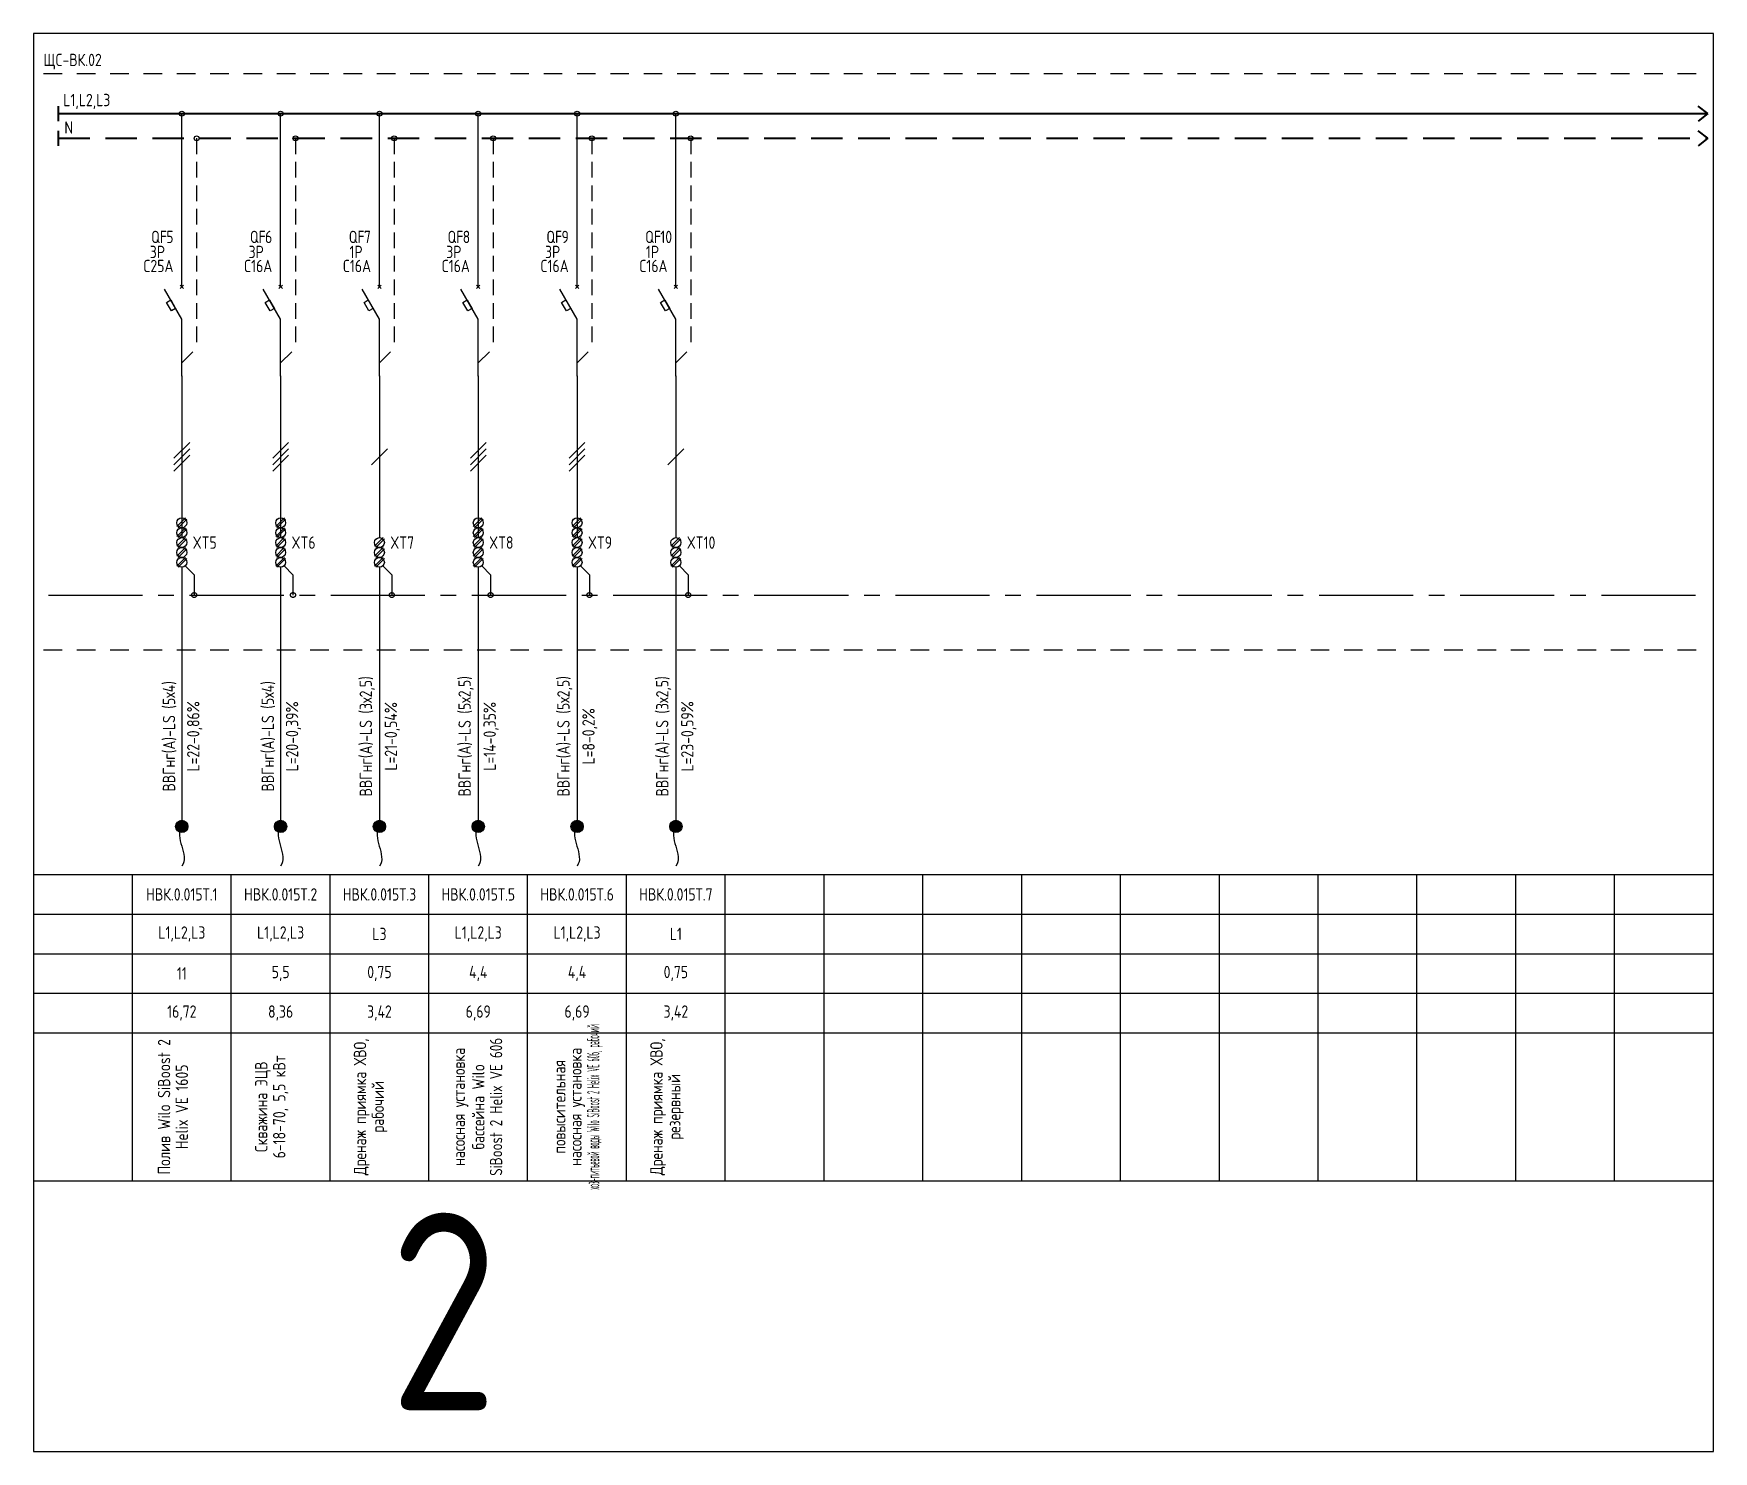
# Model space of a CAD drawing. Header units: millimetres. Extents: x -205 to 4435, y 0 to 4374.
# Drawn here: x 395 to 735, y 1291 to 1578 of the extents above; entities that cross this region are included whole.
import ezdxf
from ezdxf.enums import TextEntityAlignment as Align

# ---------------------------------------------------------------- set-up
doc = ezdxf.new("R2010")
doc.units = ezdxf.units.MM
for name, pattern in [('CENTER2', [28.575, 19.05, -3.175, 3.175, -3.175]), ('HIDDEN2', [4.7625, 3.175, -1.5875]), ('JIS_02_0.7', [1.35, 0.75, -0.6])]:
    doc.linetypes.add(name, pattern=pattern)
for name, color, linetype in [('SX_BLOCKS', 7, 'Continuous'), ('SX_BOUND', 7, 'JIS_02_0.7'), ('SX_LINES', 7, 'Continuous'), ('SX_PE', 3, 'CENTER2'), ('SX_TABLE', 7, 'Continuous'), ('SX_TEXT', 7, 'Continuous')]:
    doc.layers.add(name, color=color, linetype=linetype)
doc.styles.add('SX_GOST', font='GOST2304A_0.ttf')
doc.styles.add('UNC_A', font='GOST2304A_0.ttf')
doc.styles.add('Unecom', font='GOST2304A_0.ttf', dxfattribs={"height": 2.5})

msp = doc.modelspace()

# ---------------------------------------------------------------- texts
at = {"layer": 'Defpoints', "color": 6, "insert": (467.02, 1339.31), "char_height": 40, "attachment_point": 1, "style": 'Unecom'}
msp.add_mtext_dynamic_manual_height_columns('2', width=99.9205, gutter_width=12.5, heights=[0], dxfattribs=at)
at = {"layer": 'SX_TEXT', "style": 'SX_GOST'}
msp.add_text('ЩC-ВК.02', height=2.5, dxfattribs=at).set_placement((397, 1571.41))

# ---------------------------------------------------------------- blocks, each defined once
blk = doc.blocks.new('SX_TCOL')
for p, q in [((-10, 62), (10, 62)), ((10, 0), (10, 62)), ((-10, 54), (10, 54)), ((-10, 46), (10, 46)), ((-10, 38), (10, 38)), ((-10, 30), (10, 30)), ((-10, 0), (10, 0))]:
    blk.add_line(p, q)
at = {"style": 'SX_GOST'}
for tag, p in [('CAB1', (-2.6, 90)), ('CAB2', (2.6, 90)), ('NAME1', (-3.6, 15)), ('NAME2', (0, 15)), ('NAME3', (3.6, 15))]:
    blk.add_attdef(tag, text='', height=2.5, rotation=90, dxfattribs=at).set_placement(p, align=Align.MIDDLE)
for tag, p in [('LINE', (0, 58)), ('PH', (0, 50)), ('POW', (0, 42)), ('CUR', (0, 34))]:
    blk.add_attdef(tag, text='', height=2.5, dxfattribs=at).set_placement(p, align=Align.MIDDLE)
blk = doc.blocks.new('*U395')
at = {"lineweight": 40}
for p, q in [((333.89, 0), (331.89, 1.5)), ((333.89, 0), (331.89, -1.5)), ((333.89, -5), (331.89, -3.5)), ((333.89, -5), (331.89, -6.5))]:
    blk.add_line(p, q, dxfattribs=at)
at = {"linetype": 'ByBlock', "lineweight": 40}
for points in [[(0, 1.5), (0, -1.5)], [(0, 0), (333.89, 0)], [(0, -3.5), (0, -6.5)]]:
    blk.add_lwpolyline(points, dxfattribs=at)
at = {"color": 4, "linetype": 'HIDDEN2', "lineweight": 40, "ltscale": 2}
blk.add_lwpolyline([(0, -5), (333.89, -5)], dxfattribs=at)
at = {"insert": (1.24, -1.57), "char_height": 2.5, "attachment_point": 1, "style": 'UNC_A'}
blk.add_mtext_dynamic_manual_height_columns('N', width=3.8436, gutter_width=12.5, heights=[0], dxfattribs=at)
at = {"style": 'UNC_A'}
blk.add_attdef('ЛИНИЯ', (1, 1.5), '', height=2.5, dxfattribs=at)
blk = doc.blocks.new('*U402')
for p, q in [((0, -36.27), (0, -1.19)), ((0, -42.79), (-3.51, -36.72)), ((-0.35, -36.62), (0.35, -35.91)), ((0.35, -36.62), (-0.35, -35.91)), ((0, -54.31), (0, -42.79))]:
    blk.add_line(p, q)
at = {"color": 4, "linetype": 'HIDDEN2'}
for p in [(3, -6.19), (0, -51.65)]:
    blk.add_line(p, (3, -48.65), dxfattribs=at)
blk.add_lwpolyline([(-2.12, -41.12), (-3.12, -39.39), (-2.25, -38.89), (-1.25, -40.62)], close=True)
for centre in [(0, -1.19), (3, -6.19)]:
    blk.add_circle(centre, 0.5)
at = {"insert": (-6.21, -24.9), "char_height": 2.5, "attachment_point": 1, "style": 'Unecom'}
blk.add_mtext_dynamic_manual_height_columns('\\pxql;QF', width=5.7065, gutter_width=12.5, heights=[4.37], dxfattribs=at)
at = {"style": 'Unecom'}
blk.add_attdef('N', (-3.15, -27.4), '', height=2.5, dxfattribs=at)
for tag, p in [('P', (-3.4, -30.43)), ('A', (-1.7, -33.28))]:
    blk.add_attdef(tag, text='', height=2.5, dxfattribs=at).set_placement(p, align=Align.RIGHT)
blk = doc.blocks.new('XT')
at = {"color": 32, "true_color": 0xcd6928}
for p, q in [((0.75, 0), (-1, -1.75)), ((1, -0.25), (-0.75, -2))]:
    blk.add_line(p, q, dxfattribs=at)
at = {"color": 5}
for p, q in [((0.75, -2), (-1, -3.75)), ((1, -2.25), (-0.75, -4))]:
    blk.add_line(p, q, dxfattribs=at)
at = {"color": 32, "true_color": 0xcd6928}
blk.add_circle((0, -1), 1, dxfattribs=at)
at = {"color": 5}
blk.add_circle((0, -3), 1, dxfattribs=at)
at = {"style": 'UNC_A'}
blk.add_attdef('1', (1.75, 0.11), '', height=2.5, dxfattribs=at)
blk = doc.blocks.new('SX_XTPE')
at = {"color": 3}
for p, q in [((0.753, 1.003), (-1.003, -0.753)), ((1.003, 0.753), (-0.753, -1.003))]:
    blk.add_line(p, q, dxfattribs=at)
blk.add_circle((0, 0), 1, dxfattribs=at)
blk = doc.blocks.new('SX_XT3')
at = {"color": 32, "true_color": 0xcd6928}
for p, q in [((0.7533, 4.0033), (-1.0033, 2.2467)), ((1.0033, 3.7533), (-0.7533, 1.9967)), ((0.7533, 2.0033), (-1.0033, 0.2467)), ((1.0033, 1.7533), (-0.7533, -0.0033))]:
    blk.add_line(p, q, dxfattribs=at)
for centre in [(0, 3), (0, 1)]:
    blk.add_circle(centre, 1, dxfattribs=at)
blk = doc.blocks.new('Вывод')
h = blk.add_hatch()
h.set_pattern_fill('ANGLE', color=0)
h.set_pattern_definition([(0, (-2.5674, 3.856), (0, 6.985), [5.08, -1.905]), (90, (-2.5674, 3.856), (-6.985, 4e-16), [5.08, -1.905])])
h.paths.add_polyline_path([(1.25, -1.25, 1), (-1.25, -1.25, 1)])
at = {"linetype": 'ByBlock'}
h = blk.add_hatch(color=0, dxfattribs=at)
h.dxf.hatch_style = 1
h.paths.add_polyline_path([(1.25, -1.25, 1), (-1.25, -1.25, 1)])
at = {"color": 0, "linetype": 'ByBlock'}
blk.add_circle((0, -1.25), 1.25, dxfattribs=at)
at = {"color": 0, "linetype": 'ByBlock', "start_tangent": (-6.322865, -7.646578), "end_tangent": (-7.732852, -9.984691)}
blk.add_spline([(0, -1.25), (0, -9.25)], degree=3, dxfattribs=at)

# ---------------------------------------------------------------- linework, layer by layer
at = {"color": 6}
msp.add_lwpolyline([(735, 1577.99), (395, 1577.99), (395, 1290.99), (735, 1290.99), (735, 1577.99)], dxfattribs=at)
at = {"layer": 'SX_BOUND', "ltscale": 5}
for p, q in [((397, 1569.91), (733, 1569.91)), ((397, 1453.24), (733, 1453.24))]:
    msp.add_line(p, q, dxfattribs=at)
at = {"layer": 'SX_LINES'}
for p, q in [((425, 1508.7), (425, 1475.96)), ((445, 1508.7), (445, 1475.96)), ((465, 1508.7), (465, 1475.96)), ((485, 1508.7), (485, 1475.96)), ((505, 1508.7), (505, 1475.96)), ((525, 1508.7), (525, 1475.96)), ((423.4, 1492.03), (426.6, 1495.23)), ((423.4, 1490.73), (426.6, 1493.93)), ((423.4, 1489.43), (426.6, 1492.63)), ((443.4, 1492.03), (446.6, 1495.23)), ((443.4, 1490.73), (446.6, 1493.93)), ((443.4, 1489.43), (446.6, 1492.63)), ((463.4, 1490.73), (466.6, 1493.93)), ((483.4, 1492.03), (486.6, 1495.23)), ((483.4, 1490.73), (486.6, 1493.93)), ((483.4, 1489.43), (486.6, 1492.63)), ((503.4, 1492.03), (506.6, 1495.23)), ((503.4, 1490.73), (506.6, 1493.93)), ((503.4, 1489.43), (506.6, 1492.63)), ((523.4, 1490.73), (526.6, 1493.93)), ((425, 1469.96), (425, 1418.74)), ((445, 1469.96), (445, 1418.74)), ((465, 1469.96), (465, 1418.74)), ((485, 1469.96), (485, 1418.74)), ((505, 1469.96), (505, 1418.74)), ((525, 1469.96), (525, 1418.74))]:
    msp.add_line(p, q, dxfattribs=at)
at = {"layer": 'SX_PE'}
for p, q in [((425.7, 1470.26), (427.5, 1468.46)), ((445.7, 1470.26), (447.5, 1468.46)), ((465.7, 1470.26), (467.5, 1468.46)), ((485.7, 1470.26), (487.5, 1468.46)), ((505.7, 1470.26), (507.5, 1468.46)), ((525.7, 1470.26), (527.5, 1468.46)), ((427.5, 1468.46), (427.5, 1464.34)), ((447.5, 1468.46), (447.5, 1464.34)), ((467.5, 1468.46), (467.5, 1464.34)), ((487.5, 1468.46), (487.5, 1464.34)), ((507.5, 1468.46), (507.5, 1464.34)), ((527.5, 1468.46), (527.5, 1464.34)), ((398, 1464.34), (734, 1464.34))]:
    msp.add_line(p, q, dxfattribs=at)
for centre in [(427.5, 1464.34), (447.5, 1464.34), (467.5, 1464.34), (487.5, 1464.34), (507.5, 1464.34), (527.5, 1464.34)]:
    msp.add_circle(centre, 0.5, dxfattribs=at)

# ---------------------------------------------------------------- block references
at = {"layer": 'SX_BLOCKS'}
for p, values in [((425, 1562.98), {'N': '5', 'P': '3P', 'A': 'C25А'}), ((445, 1562.98), {'N': '6', 'P': '3P', 'A': 'C16А'}), ((465, 1562.98), {'N': '7', 'P': '1P', 'A': 'C16А'}), ((485, 1562.98), {'N': '8', 'P': '3P', 'A': 'C16А'}), ((505, 1562.98), {'N': '9', 'P': '3P', 'A': 'C16А'}), ((525, 1562.98), {'N': '10', 'P': '1P', 'A': 'C16А'})]:
    msp.add_blockref('*U402', p, dxfattribs=at).add_auto_attribs(values)
for name, p in [('SX_XT3', (425, 1475.96)), ('SX_XT3', (445, 1475.96)), ('SX_XT3', (485, 1475.96)), ('SX_XT3', (505, 1475.96)), ('SX_XTPE', (425, 1470.96)), ('SX_XTPE', (445, 1470.96)), ('SX_XTPE', (465, 1470.96)), ('SX_XTPE', (485, 1470.96)), ('SX_XTPE', (505, 1470.96)), ('SX_XTPE', (525, 1470.96))]:
    msp.add_blockref(name, p, dxfattribs=at)
ref = msp.add_blockref('XT', (425, 1475.96), dxfattribs=at)
ref.add_attrib('1', 'XT5', (427.2, 1473.71), dxfattribs={"layer": '0', "height": 2.5, "style": 'UNC_A'})
ref = msp.add_blockref('XT', (445, 1475.96), dxfattribs=at)
ref.add_attrib('1', 'XT6', (447.2, 1473.71), dxfattribs={"layer": '0', "height": 2.5, "style": 'UNC_A'})
ref = msp.add_blockref('XT', (465, 1475.96), dxfattribs=at)
ref.add_attrib('1', 'XT7', (467.2, 1473.71), dxfattribs={"layer": '0', "height": 2.5, "style": 'UNC_A'})
ref = msp.add_blockref('XT', (485, 1475.96), dxfattribs=at)
ref.add_attrib('1', 'XT8', (487.2, 1473.71), dxfattribs={"layer": '0', "height": 2.5, "style": 'UNC_A'})
ref = msp.add_blockref('XT', (505, 1475.96), dxfattribs=at)
ref.add_attrib('1', 'XT9', (507.2, 1473.71), dxfattribs={"layer": '0', "height": 2.5, "style": 'UNC_A'})
ref = msp.add_blockref('XT', (525, 1475.96), dxfattribs=at)
ref.add_attrib('1', 'XT10', (527.2, 1473.71), dxfattribs={"layer": '0', "height": 2.5, "style": 'UNC_A'})
at = {"layer": 'SX_BLOCKS', "color": 244, "true_color": 0x991b1e}
for p in [(425, 1418.74), (445, 1418.74), (465, 1418.74), (485, 1418.74), (505, 1418.74), (525, 1418.74)]:
    msp.add_blockref('Вывод', p, dxfattribs=at)
at = {"layer": 'SX_LINES'}
msp.add_blockref('*U395', (400, 1561.79), dxfattribs=at).add_auto_attribs({'ЛИНИЯ': 'L1,L2,L3'})
at = {"layer": 'SX_TABLE'}
for p, values in [((425, 1345.74), {'NAME1': 'Полив Wilo SiBoost 2', 'NAME2': 'Helix VE 1605', 'CUR': '16,72', 'POW': '11', 'PH': 'L1,L2,L3', 'LINE': 'НВК.0.015Т.1', 'CAB1': 'ВВГнг(А)-LS (5х4)', 'CAB2': 'L=22-0,86%'}), ((445, 1345.74), {'NAME1': 'Скважина ЭЦВ', 'NAME2': '6-18-70, 5,5 кВт', 'CUR': '8,36', 'POW': '5,5', 'PH': 'L1,L2,L3', 'LINE': 'НВК.0.015Т.2', 'CAB1': 'ВВГнг(А)-LS (5х4)', 'CAB2': 'L=20-0,39%'})]:
    msp.add_blockref('SX_TCOL', p, dxfattribs=at).add_auto_attribs(values)
ref = msp.add_blockref('SX_TCOL', (465, 1345.74), dxfattribs=at)
ref.add_attrib('NAME1', 'Дренаж приямка ХВО,', dxfattribs={"layer": '0', "height": 2.5, "rotation": 90, "style": 'SX_GOST', "width": 0.990897}).set_placement((461.4, 1360.74), align=Align.MIDDLE)
ref.add_attrib('NAME2', 'рабочий', dxfattribs={"layer": '0', "height": 2.5, "rotation": 90, "style": 'SX_GOST'}).set_placement((465, 1360.74), align=Align.MIDDLE)
ref.add_attrib('CUR', '3,42', dxfattribs={"layer": '0', "height": 2.5, "style": 'SX_GOST'}).set_placement((465, 1379.74), align=Align.MIDDLE)
ref.add_attrib('POW', '0,75', dxfattribs={"layer": '0', "height": 2.5, "style": 'SX_GOST'}).set_placement((465, 1387.74), align=Align.MIDDLE)
ref.add_attrib('PH', 'L3', dxfattribs={"layer": '0', "height": 2.5, "style": 'SX_GOST'}).set_placement((465, 1395.74), align=Align.MIDDLE)
ref.add_attrib('LINE', 'НВК.0.015Т.3', dxfattribs={"layer": '0', "height": 2.5, "style": 'SX_GOST'}).set_placement((465, 1403.74), align=Align.MIDDLE)
ref.add_attrib('CAB1', 'ВВГнг(А)-LS (3х2,5)', dxfattribs={"layer": '0', "height": 2.5, "rotation": 90, "style": 'SX_GOST'}).set_placement((462.4, 1435.74), align=Align.MIDDLE)
ref.add_attrib('CAB2', 'L=21-0,54%', dxfattribs={"layer": '0', "height": 2.5, "rotation": 90, "style": 'SX_GOST'}).set_placement((467.6, 1435.74), align=Align.MIDDLE)
ref = msp.add_blockref('SX_TCOL', (485, 1345.74), dxfattribs=at)
ref.add_attrib('NAME1', 'насосная установка', dxfattribs={"layer": '0', "height": 2.5, "rotation": 90, "style": 'SX_GOST'}).set_placement((481.4, 1360.74), align=Align.MIDDLE)
ref.add_attrib('NAME2', 'бассейна Wilo', dxfattribs={"layer": '0', "height": 2.5, "rotation": 90, "style": 'SX_GOST'}).set_placement((485, 1360.74), align=Align.MIDDLE)
ref.add_attrib('NAME3', 'SiBoost 2 Helix VE 606', dxfattribs={"layer": '0', "height": 2.5, "rotation": 90, "style": 'SX_GOST', "width": 0.952421}).set_placement((488.6, 1360.74), align=Align.MIDDLE)
ref.add_attrib('CUR', '6,69', dxfattribs={"layer": '0', "height": 2.5, "style": 'SX_GOST'}).set_placement((485, 1379.74), align=Align.MIDDLE)
ref.add_attrib('POW', '4,4', dxfattribs={"layer": '0', "height": 2.5, "style": 'SX_GOST'}).set_placement((485, 1387.74), align=Align.MIDDLE)
ref.add_attrib('PH', 'L1,L2,L3', dxfattribs={"layer": '0', "height": 2.5, "style": 'SX_GOST'}).set_placement((485, 1395.74), align=Align.MIDDLE)
ref.add_attrib('LINE', 'НВК.0.015Т.5', dxfattribs={"layer": '0', "height": 2.5, "style": 'SX_GOST'}).set_placement((485, 1403.74), align=Align.MIDDLE)
ref.add_attrib('CAB1', 'ВВГнг(А)-LS (5х2,5)', dxfattribs={"layer": '0', "height": 2.5, "rotation": 90, "style": 'SX_GOST'}).set_placement((482.4, 1435.74), align=Align.MIDDLE)
ref.add_attrib('CAB2', 'L=14-0,35%', dxfattribs={"layer": '0', "height": 2.5, "rotation": 90, "style": 'SX_GOST'}).set_placement((487.6, 1435.74), align=Align.MIDDLE)
ref = msp.add_blockref('SX_TCOL', (505, 1345.74), dxfattribs=at)
ref.add_attrib('NAME1', 'повысительная', dxfattribs={"layer": '0', "height": 2.5, "rotation": 90, "style": 'SX_GOST'}).set_placement((501.4, 1360.74), align=Align.MIDDLE)
ref.add_attrib('NAME2', 'насосная установка', dxfattribs={"layer": '0', "height": 2.5, "rotation": 90, "style": 'SX_GOST'}).set_placement((505, 1360.74), align=Align.MIDDLE)
ref.add_attrib('NAME3', 'хоз-питьевой воды Wilo SiBoost 2 Helix VE 606, рабочий', dxfattribs={"layer": '0', "height": 2.5, "rotation": 90, "style": 'SX_GOST', "width": 0.374927}).set_placement((508.6, 1360.74), align=Align.MIDDLE)
ref.add_attrib('CUR', '6,69', dxfattribs={"layer": '0', "height": 2.5, "style": 'SX_GOST'}).set_placement((505, 1379.74), align=Align.MIDDLE)
ref.add_attrib('POW', '4,4', dxfattribs={"layer": '0', "height": 2.5, "style": 'SX_GOST'}).set_placement((505, 1387.74), align=Align.MIDDLE)
ref.add_attrib('PH', 'L1,L2,L3', dxfattribs={"layer": '0', "height": 2.5, "style": 'SX_GOST'}).set_placement((505, 1395.74), align=Align.MIDDLE)
ref.add_attrib('LINE', 'НВК.0.015Т.6', dxfattribs={"layer": '0', "height": 2.5, "style": 'SX_GOST'}).set_placement((505, 1403.74), align=Align.MIDDLE)
ref.add_attrib('CAB1', 'ВВГнг(А)-LS (5х2,5)', dxfattribs={"layer": '0', "height": 2.5, "rotation": 90, "style": 'SX_GOST'}).set_placement((502.4, 1435.74), align=Align.MIDDLE)
ref.add_attrib('CAB2', 'L=8-0,2%', dxfattribs={"layer": '0', "height": 2.5, "rotation": 90, "style": 'SX_GOST'}).set_placement((507.6, 1435.74), align=Align.MIDDLE)
ref = msp.add_blockref('SX_TCOL', (525, 1345.74), dxfattribs=at)
ref.add_attrib('NAME1', 'Дренаж приямка ХВО,', dxfattribs={"layer": '0', "height": 2.5, "rotation": 90, "style": 'SX_GOST', "width": 0.990897}).set_placement((521.4, 1360.74), align=Align.MIDDLE)
ref.add_attrib('NAME2', 'резервный', dxfattribs={"layer": '0', "height": 2.5, "rotation": 90, "style": 'SX_GOST'}).set_placement((525, 1360.74), align=Align.MIDDLE)
ref.add_attrib('CUR', '3,42', dxfattribs={"layer": '0', "height": 2.5, "style": 'SX_GOST'}).set_placement((525, 1379.74), align=Align.MIDDLE)
ref.add_attrib('POW', '0,75', dxfattribs={"layer": '0', "height": 2.5, "style": 'SX_GOST'}).set_placement((525, 1387.74), align=Align.MIDDLE)
ref.add_attrib('PH', 'L1', dxfattribs={"layer": '0', "height": 2.5, "style": 'SX_GOST'}).set_placement((525, 1395.74), align=Align.MIDDLE)
ref.add_attrib('LINE', 'НВК.0.015Т.7', dxfattribs={"layer": '0', "height": 2.5, "style": 'SX_GOST'}).set_placement((525, 1403.74), align=Align.MIDDLE)
ref.add_attrib('CAB1', 'ВВГнг(А)-LS (3х2,5)', dxfattribs={"layer": '0', "height": 2.5, "rotation": 90, "style": 'SX_GOST'}).set_placement((522.4, 1435.74), align=Align.MIDDLE)
ref.add_attrib('CAB2', 'L=23-0,59%', dxfattribs={"layer": '0', "height": 2.5, "rotation": 90, "style": 'SX_GOST'}).set_placement((527.6, 1435.74), align=Align.MIDDLE)
for p in [(405, 1345.74), (545, 1345.74), (565, 1345.74), (585, 1345.74), (605, 1345.74), (625, 1345.74), (645, 1345.74), (665, 1345.74), (685, 1345.74), (705, 1345.74), (725, 1345.74)]:
    msp.add_blockref('SX_TCOL', p, dxfattribs=at)

msp.set_redraw_order([(e.dxf.handle, doc.entitydb.next_handle()) for e in msp.query("TEXT MTEXT ATTDEF DIMENSION ARC_DIMENSION")])  # texts and dimensions are drawn at this point

doc.saveas('drawing.dxf')
